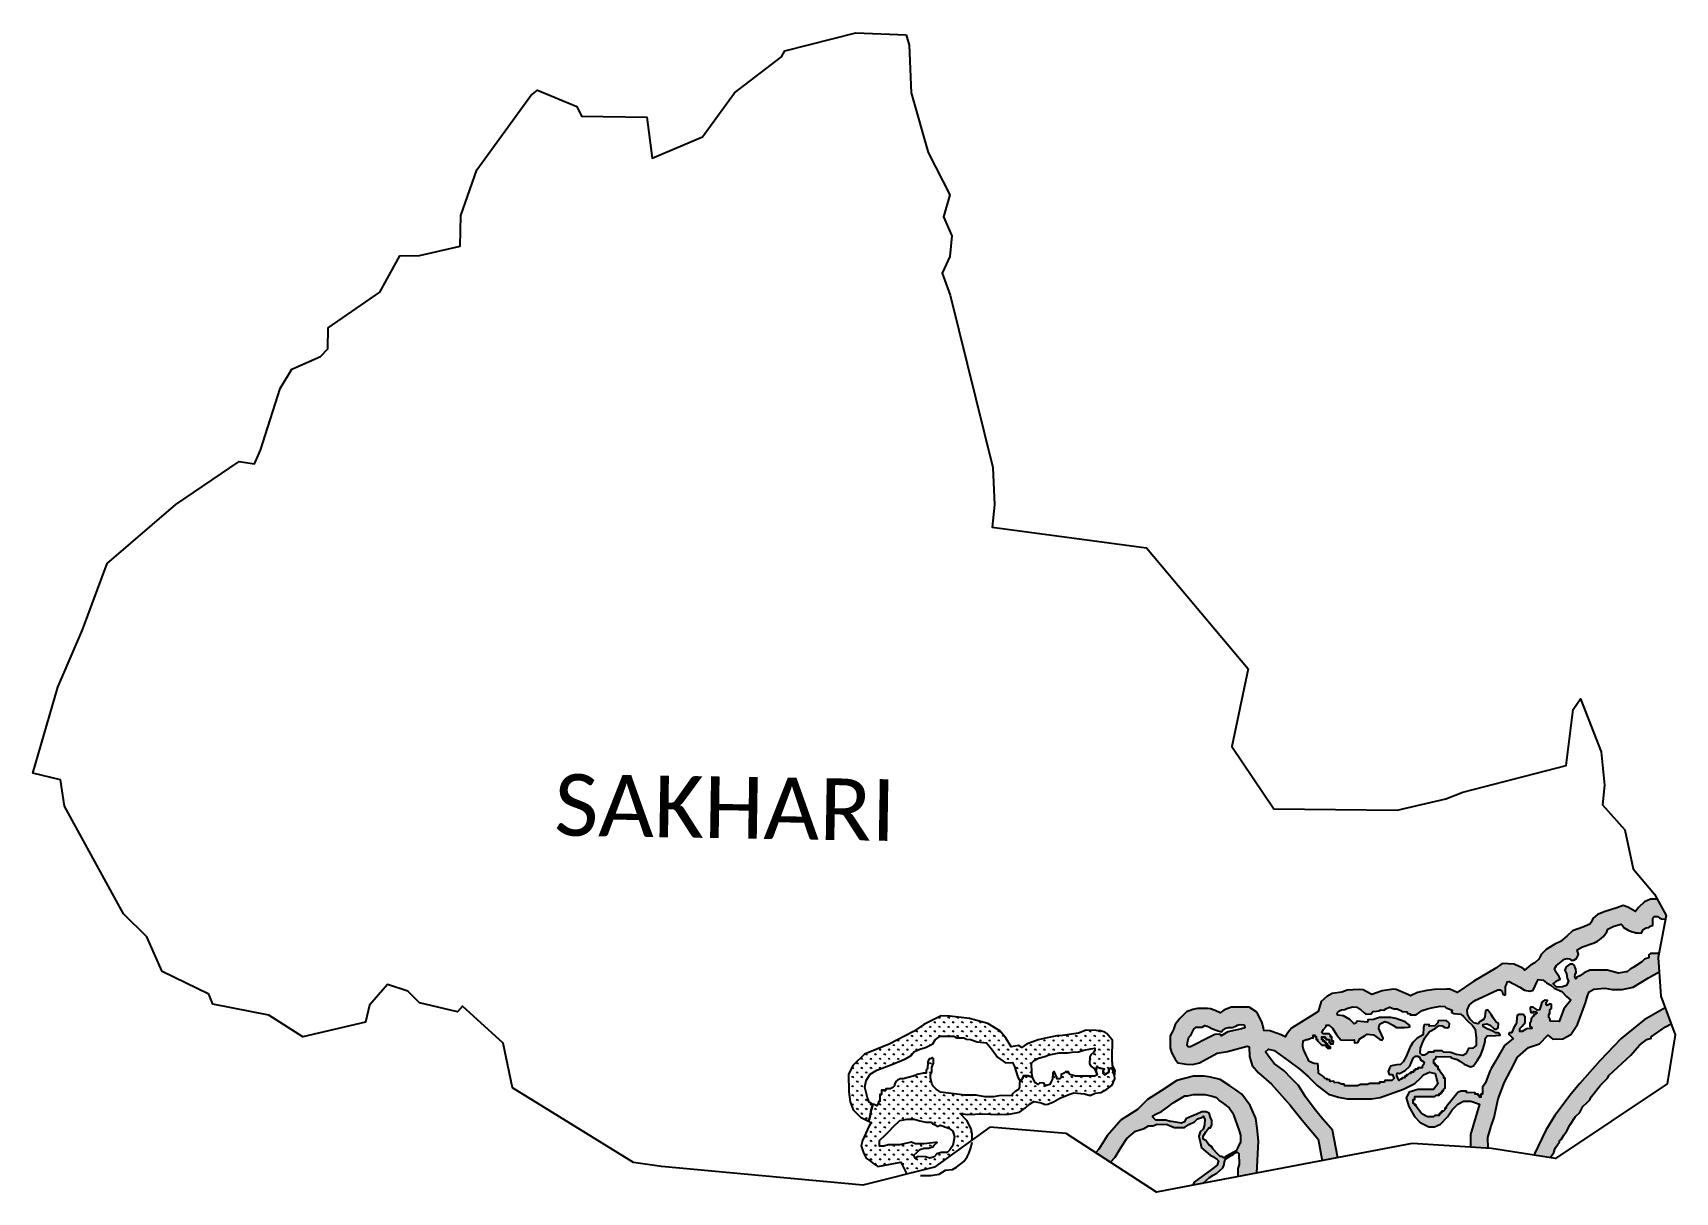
# Model space of a CAD drawing. Header units: metres. Extents: x 291882 to 296460, y 1983505 to 1986737.
import ezdxf

# ---------------------------------------------------------------- set-up
doc = ezdxf.new("R2010")
doc.units = ezdxf.units.M
for name, color, linetype in [('MANGROOVE BUFFER ZONE', 120, 'Continuous'), ('village', 3, 'Continuous'), ('VILLAGE NAME', 250, 'Continuous')]:
    doc.layers.add(name, color=color, linetype=linetype)
doc.styles.get("Standard").update_dxf_attribs({"font": 'simplex.shx'})

msp = doc.modelspace()

# ---------------------------------------------------------------- texts
at = {"layer": 'VILLAGE NAME', "insert": (293337.4, 1984671.3), "char_height": 171.752, "attachment_point": 1, "rotation": 359.0691}
msp.add_mtext_dynamic_manual_height_columns('{\\fCalibri|b0|i0|c0|p34;SAKHARI}', width=1273.44, gutter_width=858.8, heights=[0], dxfattribs=at)

# ---------------------------------------------------------------- hatches: boundary and pattern name
at = {"layer": 'MANGROOVE BUFFER ZONE'}
h = msp.add_hatch(dxfattribs=at)
h.set_pattern_fill('GRASS', color=256, scale=0.8)
h.paths.add_polyline_path([(295191.7, 1983819.2), (295165.4, 1983825.8), (295147.1, 1983828.4), (295117.9, 1983828.9), (295071.2, 1983816.8), (295027.4, 1983787.4), (294989.7, 1983764), (294961.4, 1983735.7), (294916, 1983707), (294877.3, 1983662.1), (294854, 1983624.9), (294845.1, 1983615.5), (294885.9, 1983589), (294899.2, 1983603.2), (294915.5, 1983631.1), (294931.8, 1983655.1), (294956, 1983674.9), (294980.1, 1983682.7), (294992.2, 1983690.6), (295004.2, 1983690.5), (295016.3, 1983694.4), (295044.3, 1983694.1), (295052.3, 1983690), (295064.3, 1983685.9), (295092.4, 1983685.7), (295104.5, 1983693.6), (295120.6, 1983701.4), (295128.7, 1983709.4), (295140.7, 1983713.3), (295144.8, 1983717.2), (295148.7, 1983709.2), (295148.5, 1983693.2), (295144.4, 1983681.2), (295136.3, 1983673.2), (295132.2, 1983661.2), (295136.1, 1983645.2), (295139.9, 1983629.1), (295163.8, 1983608.8), (295171.8, 1983604.7), (295183.7, 1983596.6), (295187.7, 1983592.6), (295183.6, 1983580.6), (295167.4, 1983568.7), (295119, 1983533.1), (295116.1, 1983524.6), (295144, 1983529.9), (295153.8, 1983538.9), (295162.2, 1983546), (295172.7, 1983552.6), (295182.3, 1983558), (295199.1, 1983573.1), (295203.5, 1983582.3), (295203.9, 1983590.6), (295207.5, 1983597.9), (295220.7, 1983606.4), (295227.7, 1983610.3), (295233.4, 1983614.7), (295237.9, 1983617.1), (295241.4, 1983616.1), (295243.8, 1983613.4), (295244.7, 1983582), (295241.4, 1983571.3), (295240.8, 1983548.3), (295293.9, 1983558.3), (295299.2, 1983647.3), (295295.1, 1983683.7), (295291.3, 1983710.2), (295275.4, 1983746.5), (295252, 1983778.9), (295233.1, 1983792.3), (295219, 1983801.5)])
h.paths.add_polyline_path([(295149.3, 1983777.3), (295169.3, 1983773.1), (295181.3, 1983769), (295189.2, 1983760.9), (295201.2, 1983752.8), (295217.1, 1983740.6), (295225, 1983728.5), (295229, 1983720.5), (295244.6, 1983676.2), (295248.5, 1983664.2), (295248.3, 1983644.1), (295244.2, 1983636.2), (295240.1, 1983628.2), (295236.1, 1983620.2), (295228, 1983616.3), (295207.9, 1983604.4), (295203.8, 1983600.4), (295195.8, 1983604.5), (295191.8, 1983604.6), (295183.9, 1983612.7), (295172, 1983624.8), (295168, 1983632.8), (295160.1, 1983636.9), (295152.1, 1983649), (295144.2, 1983653.1), (295144.2, 1983661.1), (295152.4, 1983673.1), (295160.5, 1983685), (295164.5, 1983685), (295168.6, 1983693), (295168.7, 1983705), (295164.8, 1983713.1), (295160.9, 1983725.1), (295152.9, 1983729.2), (295140.9, 1983729.3), (295124.8, 1983721.4), (295112.7, 1983717.5), (295096.6, 1983709.7), (295092.5, 1983701.7), (295084.5, 1983697.8), (295056.4, 1983702), (295052.4, 1983702.1), (295040.4, 1983706.2), (295012.4, 1983706.4), (295004.4, 1983714.5), (295004.5, 1983718.5), (295012.5, 1983722.5), (295028.6, 1983730.3), (295044.8, 1983742.2), (295060.9, 1983754.1), (295093.2, 1983773.8), (295101.2, 1983773.8), (295117.3, 1983777.6)], flags=16)
h.paths.add_polyline_path([(296105.8, 1983942.5), (296119, 1983931.4), (296147.6, 1983933.1), (296169.4, 1983944.8), (296188.1, 1983972.7), (296210.8, 1984032.7), (296215.8, 1984052.1), (296220.6, 1984064.1), (296233.2, 1984070.8), (296264.6, 1984074), (296284.7, 1984070.3), (296312.7, 1984070), (296342.9, 1984076.4), (296386.1, 1984102.3), (296416.1, 1984119.4), (296413.4, 1984159.5), (296415.8, 1984172.1), (296411.5, 1984170.7), (296391.5, 1984170.9), (296387.4, 1984166.9), (296387.3, 1984158.9), (296375.3, 1984155), (296367.2, 1984147), (296343, 1984131.2), (296334.9, 1984127.3), (296326.9, 1984119.3), (296322.8, 1984119.4), (296302.8, 1984115.5), (296270.8, 1984123.9), (296222.7, 1984124.3), (296206.6, 1984116.4), (296194.5, 1984108.5), (296186.4, 1984104.6), (296183.1, 1984100.3), (296180.2, 1984105.6), (296181.3, 1984113.1), (296184.3, 1984117.6), (296183.8, 1984127.2), (296180.7, 1984133.2), (296179.3, 1984137.4), (296174.7, 1984141.1), (296166.5, 1984140.6), (296162.6, 1984137.9), (296156.4, 1984133.6), (296152.5, 1984124.1), (296157, 1984113.5), (296159.4, 1984101.3), (296163.4, 1984094.2), (296161.5, 1984089.8), (296158.7, 1984083), (296154.2, 1984080.6), (296146.7, 1984077.6), (296134.9, 1984076.7), (296128.7, 1984077.4), (296120.4, 1984085.6), (296132.4, 1984095.6), (296139.3, 1984099.4), (296136.7, 1984105.8), (296129.4, 1984116.7), (296124.2, 1984127.5), (296129.2, 1984137.1), (296143.1, 1984148.3), (296152.2, 1984154.7), (296159.3, 1984157), (296165.8, 1984155.6), (296170.4, 1984152.1), (296178, 1984152.2), (296185.5, 1984156.2), (296190.9, 1984167.3), (296187.5, 1984180.7), (296201.8, 1984189), (296234.8, 1984200.6), (296243.9, 1984204.5), (296249.6, 1984208.4), (296260.2, 1984218.3), (296269.6, 1984231.1), (296273, 1984238.3), (296289.4, 1984246.9), (296309.7, 1984252.5), (296312.3, 1984249.8), (296318.2, 1984242.4), (296329.1, 1984236), (296340.2, 1984231), (296346.2, 1984229.7), (296350.1, 1984227.8), (296357.5, 1984228.2), (296366.3, 1984227.6), (296371.4, 1984237.2), (296379.6, 1984242.3), (296386.9, 1984243.4), (296391.3, 1984246.9), (296397.8, 1984249.6), (296398.4, 1984267), (296398.9, 1984271.1), (296402.2, 1984273.4), (296411.3, 1984273.3), (296417, 1984269.8), (296422.4, 1984266.8), (296433.6, 1984266.5), (296435.6, 1984276.6), (296410.5, 1984322.4), (296391.5, 1984322.1), (296374.9, 1984314.8), (296357.9, 1984298.7), (296350, 1984287.2), (296328.2, 1984299.5), (296315.2, 1984304.4), (296298, 1984297.9), (296264.8, 1984287.6), (296243.5, 1984279.5), (296230.8, 1984267.9), (296226.8, 1984258.5), (296222.1, 1984252.4), (296203.4, 1984243.9), (296174.4, 1984234.1), (296158.1, 1984218.5), (296140.3, 1984204.4), (296125.1, 1984196.8), (296101.1, 1984181.6), (296086.9, 1984168.1), (296080.6, 1984154.9), (296069.6, 1984144.9), (296056.6, 1984137.9), (296040.5, 1984124.5), (296037, 1984128.3), (296032.5, 1984131.9), (296027.6, 1984132.9), (296011.1, 1984140.8), (295978.2, 1984143), (295960.2, 1984130), (295899, 1984093), (295852.4, 1984061.9), (295832.5, 1984071), (295824.1, 1984070.9), (295789.1, 1984070.4), (295767.9, 1984067.8), (295742.3, 1984061.6), (295722.6, 1984052.9), (295714.8, 1984056.3), (295682.9, 1984070.2), (295676.3, 1984071.4), (295655.8, 1984067.9), (295643.4, 1984066.6), (295628, 1984061.3), (295615, 1984056.7), (295598.7, 1984064.2), (295590.5, 1984069.1), (295579, 1984070.1), (295546.3, 1984068.4), (295531, 1984063.1), (295504.2, 1984059.1), (295489.2, 1984050.5), (295473.8, 1984036.6), (295464.8, 1984008.5), (295444.4, 1983995.6), (295390.5, 1983962.3), (295386.1, 1983956.8), (295376.4, 1983944.3), (295373.2, 1983938.4), (295361.7, 1983943.8), (295351.3, 1983947.9), (295330.7, 1983955.1), (295313.3, 1983955.9), (295312.9, 1983963.2), (295307.9, 1983980.4), (295294.1, 1984006.8), (295273, 1984020.8), (295250.2, 1984020.7), (295222.2, 1984020.6), (295202.5, 1984012.8), (295192.3, 1984005.5), (295178.1, 1984011.9), (295164.9, 1984016.4), (295156.5, 1984017.1), (295129, 1984017), (295115.4, 1984014.2), (295098.4, 1984008.1), (295087.2, 1983996.5), (295079.7, 1983989.8), (295066.8, 1983972.4), (295061.4, 1983958.4), (295058, 1983951.7), (295052.7, 1983941.3), (295052.7, 1983933.9), (295052.7, 1983907.5), (295056.4, 1983894.5), (295062.3, 1983882.8), (295066, 1983875.8), (295074, 1983866.2), (295085.5, 1983864), (295097, 1983861.7), (295115, 1983861.1), (295134.4, 1983866.2), (295183.1, 1983892.9), (295212.1, 1983897.7), (295267.2, 1983912), (295272.4, 1983910.8), (295274.1, 1983883.5), (295280.9, 1983858.2), (295298.9, 1983838), (295335.4, 1983806), (295387.5, 1983747.8), (295420.2, 1983705.7), (295465, 1983653.2), (295475.8, 1983592.8), (295520.2, 1983601.3), (295505.1, 1983677.9), (295473.4, 1983714.2), (295453.6, 1983738.5), (295429.8, 1983770.8), (295410.1, 1983803), (295390.2, 1983823.2), (295370.4, 1983843.5), (295342.5, 1983863.8), (295326.7, 1983884), (295318.7, 1983896), (295326.8, 1983904), (295342.8, 1983899.8), (295382.7, 1983871.4), (295414.5, 1983847.1), (295438.4, 1983826.8), (295462.2, 1983802.5), (295494, 1983778.2), (295522, 1983769.9), (295546, 1983765.7), (295566.1, 1983765.5), (295614.2, 1983765.1), (295638.2, 1983768.8), (295702.6, 1983792.3), (295734.8, 1983808.1), (295751, 1983823.9), (295759.1, 1983831.9), (295775.2, 1983839.8), (295791.2, 1983835.6), (295798.9, 1983807.5), (295786.8, 1983791.5), (295742.7, 1983791.9), (295718.5, 1983784.1), (295710.4, 1983768.2), (295718.2, 1983744.1), (295734, 1983715.9), (295749.8, 1983699.7), (295773.8, 1983687.4), (295789.8, 1983687.3), (295805.9, 1983695.2), (295826.1, 1983715), (295838.3, 1983734.9), (295854.5, 1983750.8), (295870.6, 1983758.7), (295890.7, 1983758.5), (295914.6, 1983750.3), (295889.8, 1983666.3), (295889.5, 1983630.6), (295938.9, 1983627.5), (295938.5, 1983657.3), (295947.3, 1983689.5), (295955.7, 1983713.7), (295967.2, 1983765.2), (295984.9, 1983812.3), (296001.9, 1983845.4), (296020.4, 1983881.3), (296051.6, 1983908.2), (296081.8, 1983918.5)])
h.paths.add_polyline_path([(295100.5, 1983922.4), (295104.9, 1983936.9), (295107.9, 1983941.2), (295111.6, 1983946.9), (295118.5, 1983959.9), (295124.8, 1983964.9), (295141.5, 1983965.1), (295149.3, 1983969.6), (295158.5, 1983966.8), (295170.1, 1983960.4), (295183.2, 1983955.6), (295195.7, 1983952.6), (295198.8, 1983955.7), (295207.7, 1983962.4), (295215.4, 1983963.9), (295225, 1983964.7), (295235.7, 1983968.4), (295240.5, 1983971), (295248, 1983972.6), (295257.4, 1983972), (295259.9, 1983969.8), (295260.6, 1983963.5), (295251.6, 1983960.4), (295235.1, 1983956.9), (295213.7, 1983952.5), (295194.9, 1983941.3), (295190.9, 1983945.3), (295177.4, 1983944.9), (295151.1, 1983932.1), (295122, 1983916.8), (295109.6, 1983910), (295102.4, 1983910.1), (295100, 1983914.3)], flags=16)
h.paths.add_polyline_path([(295422.2, 1983920.1), (295423.2, 1983923.2), (295423.2, 1983927.2), (295431.3, 1983931.1), (295435.3, 1983931.1), (295447.4, 1983935), (295451.4, 1983934.9), (295451.4, 1983942.9), (295455.5, 1983942.9), (295455.4, 1983938.9), (295459.4, 1983938.9), (295459.4, 1983930.8), (295463.4, 1983930.8), (295463.3, 1983926.8), (295475.2, 1983914.7), (295487.3, 1983914.6), (295487.2, 1983910.5), (295491.2, 1983910.5), (295491.2, 1983906.5), (295499.2, 1983906.4), (295499.2, 1983910.4), (295495.2, 1983910.5), (295495.3, 1983914.5), (295491.3, 1983914.5), (295491.3, 1983918.5), (295487.3, 1983918.6), (295487.3, 1983922.6), (295483.3, 1983922.6), (295483.4, 1983926.6), (295479.4, 1983926.6), (295479.4, 1983930.7), (295475.4, 1983930.7), (295475.5, 1983938.7), (295483.5, 1983938.6), (295483.4, 1983934.6), (295487.4, 1983934.6), (295487.4, 1983930.6), (295495.4, 1983930.5), (295495.4, 1983922.5), (295499.4, 1983922.5), (295499.3, 1983918.4), (295507.3, 1983918.4), (295507.4, 1983926.4), (295503.4, 1983926.4), (295503.5, 1983938.5), (295499.5, 1983938.5), (295499.5, 1983942.5), (295495.6, 1983946.5), (295479.5, 1983946.7), (295475.6, 1983950.7), (295479.6, 1983958.7), (295487.7, 1983966.7), (295487.8, 1983970.7), (295491.8, 1983970.6), (295496.2, 1983970.6), (295504.7, 1983962.5), (295517.3, 1983943), (295528.4, 1983929.9), (295563.3, 1983929.2), (295565.3, 1983929.7), (295566, 1983921.5), (295576, 1983922), (295581.4, 1983932.5), (295596.2, 1983942.1), (295602.1, 1983945.9), (295619, 1983943.5), (295635.7, 1983931.4), (295642.4, 1983929.2), (295646.7, 1983934.8), (295637.2, 1983954.7), (295634.6, 1983961.9), (295634.7, 1983969.3), (295638.1, 1983974.1), (295651.1, 1983981.3), (295660.5, 1983977.8), (295672.8, 1983970.5), (295683.8, 1983963.8), (295706, 1983964.6), (295716.8, 1983965.1), (295720.2, 1983966), (295719.6, 1983970.5), (295707.5, 1983979.7), (295681.2, 1983989.1), (295668, 1983992), (295635.7, 1983992.3), (295630.1, 1983990.2), (295619.1, 1983986.2), (295603.2, 1983985.3), (295602.8, 1983979), (295573.7, 1983981.5), (295570.1, 1983976.3), (295565.2, 1983974.2), (295553.4, 1983986.7), (295535.6, 1983997), (295520.1, 1983999), (295518.4, 1984002.6), (295518.8, 1984006.2), (295522.5, 1984009.6), (295530.1, 1984013.5), (295539.2, 1984014.7), (295545.4, 1984017.4), (295560.5, 1984022.1), (295572.9, 1984020.8), (295585, 1984012.9), (295593.8, 1984005.4), (295598.1, 1984001.7), (295612.7, 1984002.6), (295617.1, 1984008.7), (295627.9, 1984009.7), (295633.8, 1984010.3), (295639.8, 1984013.6), (295648, 1984013), (295655.3, 1984017.1), (295664.1, 1984020.5), (295676.7, 1984016.3), (295685.7, 1984015.9), (295689.5, 1984014.1), (295697.5, 1984011), (295698, 1984008.5), (295713.2, 1984008), (295713.7, 1984003), (295722.2, 1984002.6), (295721.7, 1983999.4), (295738.1, 1983999.8), (295748.6, 1984006.6), (295754.8, 1984011.3), (295769.9, 1984016), (295781.3, 1984018.8), (295804.9, 1984023.6), (295817.8, 1984023.2), (295822, 1984019.1), (295838.6, 1984012.2), (295836.9, 1984007.2), (295843.7, 1984003.1), (295862.4, 1984001.8), (295870.3, 1983994.9), (295880.4, 1983984), (295894.9, 1983969.6), (295902.5, 1983959.4), (295905.5, 1983935.1), (295905.6, 1983914.3), (295896.6, 1983906.3), (295884.6, 1983906), (295876.6, 1983891.1), (295868, 1983886.3), (295850, 1983889.3), (295835.2, 1983894.9), (295814.5, 1983895.2), (295810.5, 1983899.2), (295787.3, 1983899.6), (295787.7, 1983895.2), (295772.7, 1983895.4), (295769.9, 1983891.5), (295761.1, 1983886.9), (295754.6, 1983887.1), (295749.6, 1983893.1), (295750.7, 1983906.9), (295757.2, 1983923.7), (295762.7, 1983935.3), (295775.8, 1983953.1), (295791.7, 1983961.3), (295802.6, 1983970.1), (295810.7, 1983969.2), (295818, 1983964.3), (295825.2, 1983963.2), (295830.3, 1983966.4), (295831.4, 1983975.2), (295826.3, 1983979.8), (295821.5, 1983984.2), (295799.4, 1983982.9), (295798.3, 1983977.4), (295790.6, 1983968.5), (295774.7, 1983968.3), (295774.3, 1983972.6), (295760.7, 1983971.6), (295758.8, 1983964.4), (295758.1, 1983944.2), (295740.8, 1983934.4), (295728.9, 1983922.1), (295720.8, 1983908.9), (295710.6, 1983883), (295702.1, 1983868.6), (295694.8, 1983861.5), (295684, 1983860), (295674, 1983858.6), (295667.8, 1983856.5), (295664.4, 1983851.2), (295660.7, 1983842), (295662.5, 1983835.6), (295663.2, 1983833), (295671, 1983833.1), (295676.8, 1983822.7), (295670.7, 1983816.7), (295656.8, 1983816.7), (295650.7, 1983816.7), (295649.2, 1983811.7), (295635.9, 1983812), (295636, 1983808.3), (295609.2, 1983808.3), (295602, 1983805.3), (295583.5, 1983805.6), (295574.4, 1983801.5), (295542.9, 1983801.8), (295539.4, 1983801.9), (295537.9, 1983806), (295530.4, 1983805.9), (295521.5, 1983809.6), (295509.6, 1983810.5), (295508.6, 1983814.9), (295500.8, 1983814.1), (295498.4, 1983814.2), (295496.8, 1983819.1), (295490.1, 1983818.4), (295490.3, 1983821.6), (295483.6, 1983822.5), (295480.6, 1983825.6), (295476.9, 1983829.5), (295465.9, 1983837.2), (295465.5, 1983856.7), (295464, 1983863.3), (295453.9, 1983863.8), (295446.7, 1983866.8), (295438.8, 1983870.2), (295437.2, 1983876.2), (295431, 1983889.2), (295425.2, 1983901.3), (295422.9, 1983907), (295422.1, 1983911.6)], flags=16)
h.paths.add_polyline_path([(295685.1, 1983838), (295691.4, 1983836.4), (295707.9, 1983844), (295720.9, 1983856.4), (295730.3, 1983878.9), (295736.1, 1983884.7), (295742.8, 1983884.1), (295747.4, 1983881.3), (295750.8, 1983873.9), (295754.9, 1983871.4), (295759.4, 1983868.6), (295760.7, 1983867.9), (295759.9, 1983862), (295757.6, 1983859.2), (295755.3, 1983856), (295755.2, 1983852), (295743.2, 1983852.1), (295743.2, 1983848.1), (295735.2, 1983848.1), (295735.1, 1983844.1), (295731.1, 1983844.2), (295731.1, 1983840.2), (295723.1, 1983840.2), (295723, 1983836.2), (295719, 1983836.3), (295715, 1983832.3), (295711, 1983832.3), (295710.9, 1983828.3), (295706.9, 1983828.4), (295706.9, 1983824.3), (295698.9, 1983824.4), (295698.8, 1983820.4), (295694.8, 1983820.4), (295690.8, 1983816.5), (295687.5, 1983823.2), (295684.2, 1983830.2)], flags=16)
h.paths.add_polyline_path([(295730.4, 1983764), (295734.4, 1983764), (295734.5, 1983772), (295790.6, 1983771.5), (295794.6, 1983775.4), (295802.6, 1983775.4), (295802.7, 1983779.4), (295806.7, 1983779.3), (295806.7, 1983783.3), (295810.7, 1983783.3), (295810.8, 1983787.3), (295814.8, 1983787.3), (295814.8, 1983791.3), (295818.9, 1983795.3), (295819.1, 1983823.3), (295815.1, 1983823.4), (295815.1, 1983827.4), (295803.3, 1983843.5), (295803.3, 1983847.5), (295799.3, 1983847.6), (295799.4, 1983855.6), (295795.4, 1983855.6), (295795.4, 1983859.6), (295791.4, 1983859.7), (295791.4, 1983863.7), (295787.4, 1983863.7), (295787.4, 1983867.7), (295787.5, 1983875.5), (295791, 1983876.5), (295793.1, 1983878.2), (295794.2, 1983883.7), (295835.1, 1983882.7), (295837.1, 1983879.5), (295852.8, 1983874.7), (295859.7, 1983870.4), (295871.8, 1983861.9), (295883.5, 1983857.7), (295889.5, 1983854.3), (295898.3, 1983857.8), (295909.2, 1983872.9), (295918.4, 1983888.1), (295924.9, 1983905.8), (295930.3, 1983925), (295930.3, 1983933.6), (295936.1, 1983941), (295960.6, 1983942), (295972.9, 1983942.5), (295967.9, 1983949.7), (295960, 1983949.3), (295954.9, 1983953), (295938.5, 1983959.5), (295926, 1983965.7), (295924.1, 1983972.8), (295934.9, 1983974.4), (295944.8, 1983970.4), (295955.2, 1983961.6), (295961.7, 1983958.3), (295967.1, 1983963.1), (295967.7, 1983975.3), (295961.3, 1983979), (295953.4, 1983991), (295947.3, 1984000.3), (295942.2, 1984008.1), (295936.9, 1984013.9), (295931.6, 1984010.7), (295929.3, 1983993.7), (295925.8, 1983986.5), (295916.9, 1983981.1), (295911, 1983974.3), (295899.2, 1983977.6), (295889.3, 1983987.6), (295885.5, 1983994.1), (295881.2, 1984001.2), (295880.2, 1984012.4), (295887.3, 1984027.1), (295901.8, 1984039.2), (295924.3, 1984050.2), (295940.4, 1984057.6), (295966.4, 1984069.4), (295972.1, 1984068.8), (295978.3, 1984064.9), (295980.3, 1984057.1), (295983.9, 1984054.3), (295987.7, 1984056.7), (295987.6, 1984078.6), (295991, 1984086.2), (295991.8, 1984091.6), (295997.7, 1984092.8), (296002, 1984089.4), (296013.7, 1984084.2), (296026.9, 1984077), (296040, 1984068.4), (296054.8, 1984065.1), (296064.1, 1984068.1), (296070, 1984080.1), (296075, 1984090.3), (296078.6, 1984097.6), (296092.6, 1984096.2), (296102, 1984089), (296113.7, 1984081.9), (296122.7, 1984074.3), (296144.7, 1984064.5), (296157.4, 1984050.3), (296169.8, 1984040.6), (296153.6, 1984020.7), (296149.6, 1984016.7), (296137.2, 1983980.8), (296112.9, 1983982.1), (296111.3, 1983988), (296107.9, 1983992.4), (296107.9, 1983999.6), (296110.9, 1984004.1), (296110.9, 1984013.5), (296115.7, 1984017.4), (296115.9, 1984028.6), (296109.7, 1984030.5), (296106.2, 1984027.1), (296104.5, 1984026.1), (296102.6, 1984026), (296101, 1984027.1), (296100.6, 1984034), (296102.6, 1984035.5), (296104.3, 1984039.8), (296097.7, 1984040.7), (296091.6, 1984037.1), (296088.3, 1984035.1), (296086.2, 1984024.4), (296082.6, 1984013.1), (296075.4, 1984012.7), (296073.2, 1984015.5), (296064.7, 1984020.5), (296057.4, 1984020.7), (296056.1, 1984018.2), (296057, 1984007.7), (296057.9, 1984006.3), (296065.3, 1984005.7), (296065.2, 1984008.6), (296072.6, 1984007.9), (296074.6, 1984004.2), (296066.9, 1983999.7), (296064.2, 1983995), (296058.7, 1983988.8), (296057.8, 1983980), (296055.1, 1983977.5), (296055, 1983968.3), (296059.2, 1983965.9), (296060.9, 1983961.4), (296047, 1983960.4), (296043.4, 1983958.5), (296033.4, 1983952.8), (296027.6, 1983952.9), (296027.2, 1983961.7), (296033.4, 1983968.2), (296042.6, 1983977.8), (296042.6, 1983993.6), (296036.7, 1984000.3), (296024.6, 1984000.5), (296019.6, 1983997.9), (296018.8, 1983990.8), (296017.6, 1983977.4), (296014.9, 1983972), (296010.1, 1983962.1), (296007.2, 1983954.1), (296003.8, 1983949.6), (295998, 1983949.6), (295996.5, 1983944.9), (295999, 1983942.6), (296004.5, 1983937.8), (296008.5, 1983933.8), (295984.3, 1983914), (295959.8, 1983870.1), (295947.6, 1983850.2), (295943.5, 1983842.2), (295931.2, 1983810.3), (295923.1, 1983798.3), (295922.9, 1983778.3), (295918.9, 1983778.3), (295918.8, 1983770.3), (295914.8, 1983770.3), (295914.9, 1983774.3), (295910.8, 1983774.4), (295910.9, 1983778.4), (295902.9, 1983778.5), (295902.9, 1983782.5), (295878.9, 1983782.7), (295878.9, 1983786.7), (295862.9, 1983786.8), (295854.8, 1983782.9), (295834.6, 1983759), (295822.4, 1983743.1), (295822.3, 1983739.1), (295818.3, 1983739.1), (295818.3, 1983735.1), (295814.3, 1983731.2), (295810.2, 1983731.2), (295810.2, 1983727.2), (295806.2, 1983727.2), (295806.2, 1983723.2), (295802.2, 1983723.3), (295802.1, 1983719.2), (295790.1, 1983719.4), (295786.1, 1983715.4), (295770, 1983715.5), (295754.1, 1983723.7), (295738.2, 1983743.9), (295738.3, 1983747.9), (295734.2, 1983747.9), (295734.3, 1983751.9), (295730.3, 1983752)], flags=16)
h.paths.add_polyline_path([(296223.4, 1983767.5), (296227.5, 1983771.5), (296251.8, 1983803.3), (296272, 1983823.2), (296276.1, 1983831.2), (296336.7, 1983886.7), (296361.1, 1983914.6), (296381.2, 1983930.4), (296393.3, 1983934.3), (296393.3, 1983938.3), (296433.7, 1983966), (296449.1, 1983974.6), (296432.7, 1984019.3), (296432.5, 1984019.2), (296374, 1983985.5), (296309.9, 1983933.6), (296250.7, 1983871.2), (296195, 1983808.4), (296170, 1983779.4), (296124.6, 1983719.4), (296099.6, 1983678.1), (296067.9, 1983612.5), (296066.7, 1983608.7), (296112.8, 1983601.6), (296113.7, 1983604.1), (296121.8, 1983616.1), (296126, 1983628.1), (296134.1, 1983640), (296138.1, 1983644), (296138.2, 1983648), (296142.2, 1983652), (296150.3, 1983663.9), (296158.5, 1983675.9), (296166.6, 1983691.9), (296182.9, 1983715.8), (296195, 1983727.7), (296203.2, 1983743.6), (296215.3, 1983755.5), (296223.4, 1983763.5)])
h = msp.add_hatch(dxfattribs=at)
h.set_pattern_fill('GRASS', color=256, scale=18)
h.set_pattern_definition([(90, (0, 0), (-12.72792206, 12.72792206), [3.375, -22.08084413]), (45, (0, 0), (-12.72792206, 12.72792206), [3.375, -14.625]), (135, (0, 0), (-12.72792206, -12.72792206), [3.375, -14.625])])
h.paths.add_polyline_path([(294411.1, 1983940), (294449.7, 1983939.9), (294457.3, 1983935.8), (294477.5, 1983935), (294484.8, 1983931.3), (294496.3, 1983931.1), (294514.4, 1983924.3), (294540.1, 1983921.9), (294554.5, 1983905), (294571.2, 1983881.3), (294593.7, 1983866.1), (294613, 1983866.4), (294618.1, 1983855.6), (294623, 1983840.5), (294627.9, 1983825.7), (294635.2, 1983814), (294640.7, 1983822.1), (294644.8, 1983830.1), (294656.8, 1983830), (294668.8, 1983825.8), (294666.6, 1983837.8), (294665.6, 1983865), (294673.8, 1983871.9), (294685.8, 1983878.4), (294702.8, 1983883.3), (294715.3, 1983888.3), (294742.8, 1983893.5), (294766.7, 1983893.5), (294779.1, 1983895.6), (294796.7, 1983896.7), (294811.4, 1983901.2), (294831.7, 1983904.9), (294842.3, 1983906.4), (294842.3, 1983900.4), (294839.3, 1983895.6), (294831.1, 1983887.7), (294828.1, 1983882.6), (294827.4, 1983863.3), (294831.4, 1983856.4), (294841, 1983850.4), (294847.4, 1983837.7), (294845.3, 1983844.3), (294849.4, 1983856.2), (294853.4, 1983852.2), (294869.4, 1983848), (294865.3, 1983844.1), (294865.3, 1983836.1), (294869.2, 1983832), (294881.3, 1983839.9), (294881.4, 1983847.9), (294889.5, 1983851.9), (294893.4, 1983843.8), (294893.4, 1983839.8), (294897.3, 1983831.8), (294898.8, 1983844.2), (294895.8, 1983851.3), (294891.4, 1983859.2), (294890.5, 1983877.3), (294890.8, 1983896.6), (294892, 1983912.2), (294891.4, 1983927.9), (294889.5, 1983930.8), (294876.4, 1983947.8), (294870.6, 1983951), (294858.7, 1983955.4), (294846.5, 1983955.8), (294818.3, 1983956.8), (294796.8, 1983948.1), (294752.6, 1983942), (294736.6, 1983940.7), (294709.6, 1983935), (294684.3, 1983929.6), (294652.4, 1983917.6), (294638.7, 1983908.6), (294629.7, 1983913.9), (294609.4, 1983910.6), (294593.1, 1983936.1), (294577.8, 1983954.9), (294544.2, 1983975.7), (294492.9, 1983989), (294437.9, 1983996.3), (294413.8, 1983996.5), (294365.5, 1983972.9), (294337.3, 1983953.1), (294268.8, 1983917.7), (294200.4, 1983890.3), (294168.3, 1983859.4), (294155.8, 1983834.5), (294156.4, 1983784.5), (294160.6, 1983757.4), (294168.5, 1983734.4), (294189.6, 1983714.1), (294211.2, 1983703.2), (294214.8, 1983713.7), (294219, 1983733.7), (294223.1, 1983745.7), (294223.2, 1983749.7), (294212.9, 1983756.2), (294208.3, 1983768), (294201, 1983798.2), (294205.1, 1983816.5), (294216.1, 1983833.8), (294234.6, 1983845.7), (294276.6, 1983861.4), (294314.4, 1983876.9), (294330.9, 1983886.1), (294337.5, 1983896.5), (294354.9, 1983903.9), (294370.3, 1983908.5), (294390.4, 1983918.6), (294397, 1983930.3)])
h.paths.add_polyline_path([(294387, 1983700.1), (294391, 1983696.1), (294399, 1983692), (294403, 1983688), (294411, 1983691.9), (294435, 1983683.7), (294446.9, 1983675.5), (294450.8, 1983659.5), (294446.6, 1983635.4), (294438.5, 1983623.5), (294430.4, 1983615.5), (294414.3, 1983615.7), (294402.3, 1983611.8), (294394.2, 1983603.9), (294382.1, 1983600), (294370.1, 1983604.1), (294350.1, 1983604.3), (294342, 1983600.3), (294338.1, 1983608.4), (294346.2, 1983616.3), (294354.3, 1983624.3), (294366.3, 1983628.2), (294378.4, 1983628), (294390.4, 1983631.9), (294394.5, 1983635.9), (294402.6, 1983643.9), (294398.6, 1983643.9), (294366.5, 1983640.2), (294342.4, 1983640.4), (294330.4, 1983644.5), (294314.4, 1983640.7), (294298.3, 1983636.8), (294266.2, 1983637.1), (294254.2, 1983633.2), (294242.1, 1983633.3), (294242.3, 1983649.3), (294258.5, 1983665.2), (294270.6, 1983677.1), (294278.7, 1983685.1), (294298.9, 1983704.9), (294319, 1983708.8), (294339, 1983708.6), (294355, 1983704.4), (294371, 1983700.3)], flags=16)
h.paths.add_polyline_path([(294395.2, 1983574.7), (294500.6, 1983651.2), (294500.6, 1983667.2), (294497.9, 1983682.2), (294486, 1983705.1), (294467.3, 1983724.8), (294488.6, 1983722.2), (294529.9, 1983724), (294570.7, 1983722), (294603.5, 1983723), (294632.4, 1983728.2), (294648.9, 1983740.1), (294659.9, 1983750.7), (294672.7, 1983757.8), (294692.5, 1983754.4), (294704, 1983749.8), (294711, 1983750.6), (294727.7, 1983757.1), (294746.7, 1983768.4), (294772.6, 1983778), (294784.2, 1983782.3), (294813.6, 1983779.4), (294829.7, 1983774.8), (294843.8, 1983781.3), (294859.6, 1983783.1), (294875.6, 1983792), (294890.7, 1983803.1), (294898.2, 1983821.3), (294897.3, 1983831.8), (294893.4, 1983839.8), (294893.4, 1983843.8), (294889.5, 1983851.9), (294881.4, 1983847.9), (294881.3, 1983839.9), (294869.2, 1983832), (294865.3, 1983836.1), (294865.3, 1983844.1), (294869.4, 1983848), (294853.4, 1983852.2), (294849.4, 1983856.2), (294845.3, 1983844.3), (294849.2, 1983832.2), (294841.2, 1983828.3), (294789, 1983828.7), (294773.1, 1983832.9), (294769.1, 1983840.9), (294761.1, 1983841), (294757.1, 1983837.1), (294749, 1983833.1), (294748.9, 1983825.1), (294744.9, 1983821.1), (294736.9, 1983821.2), (294736.9, 1983825.2), (294733, 1983833.3), (294729, 1983841.3), (294725, 1983837.3), (294724.8, 1983821.3), (294720.8, 1983813.3), (294716.7, 1983805.3), (294704.6, 1983801.5), (294700.7, 1983809.5), (294688.7, 1983809.6), (294684.6, 1983805.6), (294676.6, 1983809.7), (294668.8, 1983825.8), (294656.8, 1983830), (294644.8, 1983830.1), (294640.7, 1983822.1), (294632.6, 1983810.1), (294632.4, 1983798.1), (294628.4, 1983790.1), (294620.3, 1983786.2), (294612.2, 1983778.2), (294612.2, 1983774.2), (294580.1, 1983774.5), (294560, 1983770.7), (294536, 1983770.9), (294512, 1983775.2), (294479.9, 1983775.4), (294411.9, 1983784.1), (294399.9, 1983792.2), (294392, 1983800.3), (294388, 1983808.4), (294384.2, 1983824.4), (294384.3, 1983832.4), (294388.3, 1983840.4), (294388.4, 1983852.5), (294392.6, 1983864.4), (294392.7, 1983876.5), (294388.7, 1983880.5), (294384.7, 1983876.5), (294380.6, 1983876.6), (294376.6, 1983868.6), (294376.4, 1983848.6), (294372.3, 1983844.6), (294372.3, 1983836.6), (294364.3, 1983836.6), (294348.2, 1983832.8), (294336.1, 1983828.9), (294308, 1983821.1), (294300, 1983821.2), (294291.9, 1983817.3), (294287.9, 1983813.3), (294283.8, 1983805.3), (294283.8, 1983801.3), (294279.7, 1983797.3), (294271.7, 1983793.4), (294259.6, 1983793.5), (294259.6, 1983789.5), (294247.6, 1983789.6), (294247.5, 1983777.6), (294243.5, 1983777.6), (294243.3, 1983757.6), (294239.3, 1983757.6), (294239.2, 1983753.6), (294235.2, 1983745.6), (294227.2, 1983749.7), (294223.2, 1983749.7), (294223.1, 1983745.7), (294219, 1983733.7), (294214.8, 1983713.7), (294211.2, 1983703.2), (294214.2, 1983701.7), (294218.4, 1983697.6), (294213.7, 1983690), (294194.7, 1983649.3), (294191.4, 1983634.3), (294197.4, 1983614.7), (294204.8, 1983599.6), (294217.1, 1983591.9), (294223.5, 1983585.8), (294237.6, 1983577.2), (294301.9, 1983588.7), (294318.7, 1983555.4)])

# ---------------------------------------------------------------- linework, layer by layer
at = {"color": 3, "flags": 128}
msp.add_lwpolyline([(294176.5, 1986736.7), (294316.6, 1986731.6)], dxfattribs=at)
at = {"layer": 'MANGROOVE BUFFER ZONE', "flags": 128}
for points in [[(296410.5, 1984322.4), (296391.5, 1984322.1), (296374.9, 1984314.8), (296357.9, 1984298.7), (296350, 1984287.2), (296328.2, 1984299.5), (296315.2, 1984304.4), (296298, 1984297.9), (296264.8, 1984287.6), (296243.5, 1984279.5), (296230.8, 1984267.9), (296226.8, 1984258.5), (296222.1, 1984252.4), (296203.4, 1984243.9), (296174.4, 1984234.1), (296158.1, 1984218.5), (296140.3, 1984204.4), (296125.1, 1984196.8), (296101.1, 1984181.6), (296086.9, 1984168.1), (296080.6, 1984154.9), (296069.6, 1984144.9), (296056.6, 1984137.9), (296040.5, 1984124.5), (296037, 1984128.3), (296032.5, 1984131.9), (296027.6, 1984132.9), (296011.1, 1984140.8), (295978.2, 1984143), (295960.2, 1984130), (295899, 1984093), (295852.4, 1984061.9), (295832.5, 1984071), (295824.1, 1984070.9), (295789.1, 1984070.4), (295767.9, 1984067.8), (295742.3, 1984061.6), (295722.6, 1984052.9), (295714.8, 1984056.3), (295682.9, 1984070.2), (295676.3, 1984071.4), (295655.8, 1984067.9), (295643.4, 1984066.6), (295628, 1984061.3), (295615, 1984056.7), (295598.7, 1984064.2), (295590.5, 1984069.1), (295579, 1984070.1), (295546.3, 1984068.4), (295531, 1984063.1), (295504.2, 1984059.1), (295489.2, 1984050.5), (295473.8, 1984036.6), (295464.8, 1984008.5), (295444.4, 1983995.6), (295390.5, 1983962.3), (295386.1, 1983956.8), (295376.4, 1983944.3), (295373.2, 1983938.4), (295361.7, 1983943.8), (295351.3, 1983947.9), (295330.7, 1983955.1), (295313.3, 1983955.9), (295312.9, 1983963.2), (295307.9, 1983980.4), (295294.1, 1984006.8), (295273, 1984020.8), (295250.2, 1984020.7), (295222.2, 1984020.6), (295202.5, 1984012.8), (295192.3, 1984005.5), (295178.1, 1984011.9), (295164.9, 1984016.4), (295156.5, 1984017.1), (295129, 1984017), (295115.4, 1984014.2), (295098.4, 1984008.1), (295087.2, 1983996.5), (295079.7, 1983989.8), (295066.8, 1983972.4), (295061.4, 1983958.4), (295058, 1983951.7), (295052.7, 1983941.3), (295052.7, 1983933.9), (295052.7, 1983907.5), (295056.4, 1983894.5), (295062.3, 1983882.8), (295066, 1983875.8), (295074, 1983866.2), (295085.5, 1983864), (295097, 1983861.7), (295115, 1983861.1), (295134.4, 1983866.2), (295183.1, 1983892.9), (295212.1, 1983897.7), (295267.2, 1983912), (295272.4, 1983910.8), (295274.1, 1983883.5), (295280.9, 1983858.2), (295298.9, 1983838), (295335.4, 1983806), (295387.5, 1983747.8), (295420.2, 1983705.7), (295465, 1983653.2), (295475.8, 1983592.8)], [(296415.8, 1984172.1), (296411.5, 1984170.7), (296391.5, 1984170.9), (296387.4, 1984166.9), (296387.3, 1984158.9), (296375.3, 1984155), (296367.2, 1984147), (296343, 1984131.2), (296334.9, 1984127.3), (296326.9, 1984119.3), (296322.8, 1984119.4), (296302.8, 1984115.5), (296270.8, 1984123.9), (296222.7, 1984124.3), (296206.6, 1984116.4), (296194.5, 1984108.5), (296186.4, 1984104.6), (296183.1, 1984100.3), (296180.2, 1984105.6), (296181.3, 1984113.1), (296184.3, 1984117.6), (296183.8, 1984127.2), (296180.7, 1984133.2), (296179.3, 1984137.4), (296174.7, 1984141.1), (296166.5, 1984140.6), (296162.6, 1984137.9), (296156.4, 1984133.6), (296152.5, 1984124.1), (296157, 1984113.5), (296159.4, 1984101.3), (296163.4, 1984094.2), (296161.5, 1984089.8), (296158.7, 1984083), (296154.2, 1984080.6), (296146.7, 1984077.6), (296134.9, 1984076.7), (296128.7, 1984077.4), (296120.4, 1984085.6), (296132.4, 1984095.6), (296139.3, 1984099.4), (296136.7, 1984105.8), (296129.4, 1984116.7), (296124.2, 1984127.5), (296129.2, 1984137.1), (296143.1, 1984148.3), (296152.2, 1984154.7), (296159.3, 1984157), (296165.8, 1984155.6), (296170.4, 1984152.1), (296178, 1984152.2), (296185.5, 1984156.2), (296190.9, 1984167.3), (296187.5, 1984180.7), (296201.8, 1984189), (296234.8, 1984200.6), (296243.9, 1984204.5), (296249.6, 1984208.4), (296260.2, 1984218.3), (296269.6, 1984231.1), (296273, 1984238.3), (296289.4, 1984246.9), (296309.7, 1984252.5), (296312.3, 1984249.8), (296318.2, 1984242.4), (296329.1, 1984236), (296340.2, 1984231), (296346.2, 1984229.7), (296350.1, 1984227.8), (296357.5, 1984228.2), (296366.3, 1984227.6), (296371.4, 1984237.2), (296379.6, 1984242.3), (296386.9, 1984243.4), (296391.3, 1984246.9), (296397.8, 1984249.6), (296398.4, 1984267), (296398.9, 1984271.1), (296402.2, 1984273.4), (296411.3, 1984273.3), (296417, 1984269.8), (296422.4, 1984266.8), (296433.6, 1984266.5)], [(295938.9, 1983627.5), (295938.5, 1983657.3), (295947.3, 1983689.5), (295955.7, 1983713.7), (295967.2, 1983765.2), (295984.9, 1983812.3), (296001.9, 1983845.4), (296020.4, 1983881.3), (296051.6, 1983908.2), (296081.8, 1983918.5), (296105.8, 1983942.5), (296119, 1983931.4), (296147.6, 1983933.1), (296169.4, 1983944.8), (296188.1, 1983972.7), (296210.8, 1984032.7), (296215.8, 1984052.1), (296220.6, 1984064.1), (296233.2, 1984070.8), (296264.6, 1984074), (296284.7, 1984070.3), (296312.7, 1984070), (296342.9, 1984076.4), (296386.1, 1984102.3), (296416.1, 1984119.4)], [(296432.7, 1984019.3), (296432.5, 1984019.2), (296374, 1983985.5), (296309.9, 1983933.6), (296250.7, 1983871.2), (296195, 1983808.4), (296170, 1983779.4), (296124.6, 1983719.4), (296099.6, 1983678.1), (296067.9, 1983612.5), (296066.7, 1983608.7)], [(296112.8, 1983601.6), (296113.7, 1983604.1), (296121.8, 1983616.1), (296126, 1983628.1), (296134.1, 1983640), (296138.1, 1983644), (296138.2, 1983648), (296142.2, 1983652), (296150.3, 1983663.9), (296158.5, 1983675.9), (296166.6, 1983691.9), (296182.9, 1983715.8), (296195, 1983727.7), (296203.2, 1983743.6), (296215.3, 1983755.5), (296223.4, 1983763.5), (296223.4, 1983767.5), (296227.5, 1983771.5), (296251.8, 1983803.3), (296272, 1983823.2), (296276.1, 1983831.2), (296336.7, 1983886.7), (296361.1, 1983914.6), (296381.2, 1983930.4), (296393.3, 1983934.3), (296393.3, 1983938.3), (296433.7, 1983966), (296449.1, 1983974.6)], [(294500.6, 1983651.2), (294500.6, 1983667.2), (294497.9, 1983682.2), (294486, 1983705.1), (294467.3, 1983724.8), (294488.6, 1983722.2), (294529.9, 1983724), (294570.7, 1983722), (294603.5, 1983723), (294632.4, 1983728.2), (294648.9, 1983740.1), (294659.9, 1983750.7), (294672.7, 1983757.8), (294692.5, 1983754.4), (294704, 1983749.8), (294711, 1983750.6), (294727.7, 1983757.1), (294746.7, 1983768.4), (294772.6, 1983778), (294784.2, 1983782.3), (294813.6, 1983779.4), (294829.7, 1983774.8), (294843.8, 1983781.3), (294859.6, 1983783.1), (294875.6, 1983792), (294890.7, 1983803.1), (294898.2, 1983821.3), (294897.3, 1983831.8), (294893.4, 1983839.8), (294893.4, 1983843.8), (294889.5, 1983851.9), (294881.4, 1983847.9), (294881.3, 1983839.9), (294869.2, 1983832), (294865.3, 1983836.1), (294865.3, 1983844.1), (294869.4, 1983848), (294853.4, 1983852.2), (294849.4, 1983856.2), (294845.3, 1983844.3), (294849.2, 1983832.2), (294841.2, 1983828.3), (294789, 1983828.7), (294773.1, 1983832.9), (294769.1, 1983840.9), (294761.1, 1983841), (294757.1, 1983837.1), (294749, 1983833.1), (294748.9, 1983825.1), (294744.9, 1983821.1), (294736.9, 1983821.2), (294736.9, 1983825.2), (294733, 1983833.3), (294729, 1983841.3), (294725, 1983837.3), (294724.8, 1983821.3), (294720.8, 1983813.3), (294716.7, 1983805.3), (294704.6, 1983801.5), (294700.7, 1983809.5), (294688.7, 1983809.6), (294684.6, 1983805.6), (294676.6, 1983809.7), (294668.8, 1983825.8), (294656.8, 1983830), (294644.8, 1983830.1), (294640.7, 1983822.1), (294632.6, 1983810.1), (294632.4, 1983798.1), (294628.4, 1983790.1), (294620.3, 1983786.2), (294612.2, 1983778.2), (294612.2, 1983774.2), (294580.1, 1983774.5), (294560, 1983770.7), (294536, 1983770.9), (294512, 1983775.2), (294479.9, 1983775.4), (294411.9, 1983784.1), (294399.9, 1983792.2), (294392, 1983800.3), (294388, 1983808.4), (294384.2, 1983824.4), (294384.3, 1983832.4), (294388.3, 1983840.4), (294388.4, 1983852.5), (294392.6, 1983864.4), (294392.7, 1983876.5), (294388.7, 1983880.5), (294384.7, 1983876.5), (294380.6, 1983876.6), (294376.6, 1983868.6), (294376.4, 1983848.6), (294372.3, 1983844.6), (294372.3, 1983836.6), (294364.3, 1983836.6), (294348.2, 1983832.8), (294336.1, 1983828.9), (294308, 1983821.1), (294300, 1983821.2), (294291.9, 1983817.3), (294287.9, 1983813.3), (294283.8, 1983805.3), (294283.8, 1983801.3), (294279.7, 1983797.3), (294271.7, 1983793.4), (294259.6, 1983793.5), (294259.6, 1983789.5), (294247.6, 1983789.6), (294247.5, 1983777.6), (294243.5, 1983777.6), (294243.3, 1983757.6), (294239.3, 1983757.6), (294239.2, 1983753.6), (294235.2, 1983745.6), (294227.2, 1983749.7), (294223.2, 1983749.7), (294223.1, 1983745.7), (294219, 1983733.7), (294214.8, 1983713.7), (294211.2, 1983703.2), (294214.2, 1983701.7), (294218.4, 1983697.6), (294213.7, 1983690), (294194.7, 1983649.3), (294191.4, 1983634.3), (294197.4, 1983614.7), (294204.8, 1983599.6), (294217.1, 1983591.9), (294223.5, 1983585.8), (294237.6, 1983577.2), (294301.9, 1983588.7), (294318.7, 1983555.4)], [(295520.2, 1983601.3), (295505.1, 1983677.9), (295473.4, 1983714.2), (295453.6, 1983738.5), (295429.8, 1983770.8), (295410.1, 1983803), (295390.2, 1983823.2), (295370.4, 1983843.5), (295342.5, 1983863.8), (295326.7, 1983884), (295318.7, 1983896), (295326.8, 1983904), (295342.8, 1983899.8), (295382.7, 1983871.4), (295414.5, 1983847.1), (295438.4, 1983826.8), (295462.2, 1983802.5), (295494, 1983778.2), (295522, 1983769.9), (295546, 1983765.7), (295566.1, 1983765.5), (295614.2, 1983765.1), (295638.2, 1983768.8), (295702.6, 1983792.3), (295734.8, 1983808.1), (295751, 1983823.9), (295759.1, 1983831.9), (295775.2, 1983839.8), (295791.2, 1983835.6), (295798.9, 1983807.5), (295786.8, 1983791.5), (295742.7, 1983791.9), (295718.5, 1983784.1), (295710.4, 1983768.2), (295718.2, 1983744.1), (295734, 1983715.9), (295749.8, 1983699.7), (295773.8, 1983687.4), (295789.8, 1983687.3), (295805.9, 1983695.2), (295826.1, 1983715), (295838.3, 1983734.9), (295854.5, 1983750.8), (295870.6, 1983758.7), (295890.7, 1983758.5), (295914.6, 1983750.3), (295889.8, 1983666.3), (295889.5, 1983630.6)], [(295293.9, 1983558.3), (295299.2, 1983647.3), (295295.1, 1983683.7), (295291.3, 1983710.2), (295275.4, 1983746.5), (295252, 1983778.9), (295233.1, 1983792.3), (295219, 1983801.5), (295191.7, 1983819.2), (295165.4, 1983825.8), (295147.1, 1983828.4), (295117.9, 1983828.9), (295071.2, 1983816.8), (295027.4, 1983787.4), (294989.7, 1983764), (294961.4, 1983735.7), (294916, 1983707), (294877.3, 1983662.1), (294854, 1983624.9), (294845.1, 1983615.5)], [(294885.9, 1983589), (294899.2, 1983603.2), (294915.5, 1983631.1), (294931.8, 1983655.1), (294956, 1983674.9), (294980.1, 1983682.7), (294992.2, 1983690.6), (295004.2, 1983690.5), (295016.3, 1983694.4), (295044.3, 1983694.1), (295052.3, 1983690), (295064.3, 1983685.9), (295092.4, 1983685.7), (295104.5, 1983693.6), (295120.6, 1983701.4), (295128.7, 1983709.4), (295140.7, 1983713.3), (295144.8, 1983717.2), (295148.7, 1983709.2), (295148.5, 1983693.2), (295144.4, 1983681.2), (295136.3, 1983673.2), (295132.2, 1983661.2), (295136.1, 1983645.2), (295139.9, 1983629.1), (295163.8, 1983608.8), (295171.8, 1983604.7), (295183.7, 1983596.6), (295187.7, 1983592.6), (295183.6, 1983580.6), (295167.4, 1983568.7), (295119, 1983533.1), (295116.1, 1983524.6)], [(294356.8, 1983551.5), (294385.7, 1983551.9), (294408.6, 1983555.9), (294426.1, 1983566.3), (294445.9, 1983568.1), (294456.7, 1983575.4), (294477, 1983590.9), (294486.2, 1983603.9), (294491.4, 1983612.8), (294496.6, 1983629), (294500.6, 1983645)], [(295144, 1983529.9), (295153.8, 1983538.9), (295162.2, 1983546), (295172.7, 1983552.6), (295182.3, 1983558), (295199.1, 1983573.1), (295203.5, 1983582.3), (295203.9, 1983590.6), (295207.5, 1983597.9), (295220.7, 1983606.4), (295227.7, 1983610.3), (295233.4, 1983614.7), (295237.9, 1983617.1), (295241.4, 1983616.1), (295243.8, 1983613.4), (295244.7, 1983582), (295241.4, 1983571.3), (295240.8, 1983548.3)]]:
    msp.add_lwpolyline(points, dxfattribs=at)
for points in [[(295787.5, 1983875.5), (295791, 1983876.5), (295793.1, 1983878.2), (295794.2, 1983883.7), (295835.1, 1983882.7), (295837.1, 1983879.5), (295852.8, 1983874.7), (295859.7, 1983870.4), (295871.8, 1983861.9), (295883.5, 1983857.7), (295889.5, 1983854.3), (295898.3, 1983857.8), (295909.2, 1983872.9), (295918.4, 1983888.1), (295924.9, 1983905.8), (295930.3, 1983925), (295930.3, 1983933.6), (295936.1, 1983941), (295960.6, 1983942), (295972.9, 1983942.5), (295967.9, 1983949.7), (295960, 1983949.3), (295954.9, 1983953), (295938.5, 1983959.5), (295926, 1983965.7), (295924.1, 1983972.8), (295934.9, 1983974.4), (295944.8, 1983970.4), (295955.2, 1983961.6), (295961.7, 1983958.3), (295967.1, 1983963.1), (295967.7, 1983975.3), (295961.3, 1983979), (295953.4, 1983991), (295947.3, 1984000.3), (295942.2, 1984008.1), (295936.9, 1984013.9), (295931.6, 1984010.7), (295929.3, 1983993.7), (295925.8, 1983986.5), (295916.9, 1983981.1), (295911, 1983974.3), (295899.2, 1983977.6), (295889.3, 1983987.6), (295885.5, 1983994.1), (295881.2, 1984001.2), (295880.2, 1984012.4), (295887.3, 1984027.1), (295901.8, 1984039.2), (295924.3, 1984050.2), (295940.4, 1984057.6), (295966.4, 1984069.4), (295972.1, 1984068.8), (295978.3, 1984064.9), (295980.3, 1984057.1), (295983.9, 1984054.3), (295987.7, 1984056.7), (295987.6, 1984078.6), (295991, 1984086.2), (295991.8, 1984091.6), (295997.7, 1984092.8), (296002, 1984089.4), (296013.7, 1984084.2), (296026.9, 1984077), (296040, 1984068.4), (296054.8, 1984065.1), (296064.1, 1984068.1), (296070, 1984080.1), (296075, 1984090.3), (296078.6, 1984097.6), (296092.6, 1984096.2), (296102, 1984089), (296113.7, 1984081.9), (296122.7, 1984074.3), (296144.7, 1984064.5), (296157.4, 1984050.3), (296169.8, 1984040.6), (296153.6, 1984020.7), (296149.6, 1984016.7), (296137.2, 1983980.8), (296112.9, 1983982.1), (296111.3, 1983988), (296107.9, 1983992.4), (296107.9, 1983999.6), (296110.9, 1984004.1), (296110.9, 1984013.5), (296115.7, 1984017.4), (296115.9, 1984028.6), (296109.7, 1984030.5), (296106.2, 1984027.1), (296104.5, 1984026.1), (296102.6, 1984026), (296101, 1984027.1), (296100.6, 1984034), (296102.6, 1984035.5), (296104.3, 1984039.8), (296097.7, 1984040.7), (296091.6, 1984037.1), (296088.3, 1984035.1), (296086.2, 1984024.4), (296082.6, 1984013.1), (296075.4, 1984012.7), (296073.2, 1984015.5), (296064.7, 1984020.5), (296057.4, 1984020.7), (296056.1, 1984018.2), (296057, 1984007.7), (296057.9, 1984006.3), (296065.3, 1984005.7), (296065.2, 1984008.6), (296072.6, 1984007.9), (296074.6, 1984004.2), (296066.9, 1983999.7), (296064.2, 1983995), (296058.7, 1983988.8), (296057.8, 1983980), (296055.1, 1983977.5), (296055, 1983968.3), (296059.2, 1983965.9), (296060.9, 1983961.4), (296047, 1983960.4), (296043.4, 1983958.5), (296033.4, 1983952.8), (296027.6, 1983952.9), (296027.2, 1983961.7), (296033.4, 1983968.2), (296042.6, 1983977.8), (296042.6, 1983993.6), (296036.7, 1984000.3), (296024.6, 1984000.5), (296019.6, 1983997.9), (296018.8, 1983990.8), (296017.6, 1983977.4), (296014.9, 1983972), (296010.1, 1983962.1), (296007.2, 1983954.1), (296003.8, 1983949.6), (295998, 1983949.6), (295996.5, 1983944.9), (295999, 1983942.6), (296004.5, 1983937.8), (296008.5, 1983933.8), (295984.3, 1983914), (295959.8, 1983870.1), (295947.6, 1983850.2), (295943.5, 1983842.2), (295931.2, 1983810.3), (295923.1, 1983798.3), (295922.9, 1983778.3), (295918.9, 1983778.3), (295918.8, 1983770.3), (295914.8, 1983770.3), (295914.9, 1983774.3), (295910.8, 1983774.4), (295910.9, 1983778.4), (295902.9, 1983778.5), (295902.9, 1983782.5), (295878.9, 1983782.7), (295878.9, 1983786.7), (295862.9, 1983786.8), (295854.8, 1983782.9), (295834.6, 1983759), (295822.4, 1983743.1), (295822.3, 1983739.1), (295818.3, 1983739.1), (295818.3, 1983735.1), (295814.3, 1983731.2), (295810.2, 1983731.2), (295810.2, 1983727.2), (295806.2, 1983727.2), (295806.2, 1983723.2), (295802.2, 1983723.3), (295802.1, 1983719.2), (295790.1, 1983719.4), (295786.1, 1983715.4), (295770, 1983715.5), (295754.1, 1983723.7), (295738.2, 1983743.9), (295738.3, 1983747.9), (295734.2, 1983747.9), (295734.3, 1983751.9), (295730.3, 1983752), (295730.4, 1983764), (295734.4, 1983764), (295734.5, 1983772), (295790.6, 1983771.5), (295794.6, 1983775.4), (295802.6, 1983775.4), (295802.7, 1983779.4), (295806.7, 1983779.3), (295806.7, 1983783.3), (295810.7, 1983783.3), (295810.8, 1983787.3), (295814.8, 1983787.3), (295814.8, 1983791.3), (295818.9, 1983795.3), (295819.1, 1983823.3), (295815.1, 1983823.4), (295815.1, 1983827.4), (295803.3, 1983843.5), (295803.3, 1983847.5), (295799.3, 1983847.6), (295799.4, 1983855.6), (295795.4, 1983855.6), (295795.4, 1983859.6), (295791.4, 1983859.7), (295791.4, 1983863.7), (295787.4, 1983863.7), (295787.4, 1983867.7)], [(295504.7, 1983962.5), (295517.3, 1983943), (295528.4, 1983929.9), (295563.3, 1983929.2), (295565.3, 1983929.7), (295566, 1983921.5), (295576, 1983922), (295581.4, 1983932.5), (295596.2, 1983942.1), (295602.1, 1983945.9), (295619, 1983943.5), (295635.7, 1983931.4), (295642.4, 1983929.2), (295646.7, 1983934.8), (295637.2, 1983954.7), (295634.6, 1983961.9), (295634.7, 1983969.3), (295638.1, 1983974.1), (295651.1, 1983981.3), (295660.5, 1983977.8), (295672.8, 1983970.5), (295683.8, 1983963.8), (295706, 1983964.6), (295716.8, 1983965.1), (295720.2, 1983966), (295719.6, 1983970.5), (295707.5, 1983979.7), (295681.2, 1983989.1), (295668, 1983992), (295635.7, 1983992.3), (295630.1, 1983990.2), (295619.1, 1983986.2), (295603.2, 1983985.3), (295602.8, 1983979), (295573.7, 1983981.5), (295570.1, 1983976.3), (295565.2, 1983974.2), (295553.4, 1983986.7), (295535.6, 1983997), (295520.1, 1983999), (295518.4, 1984002.6), (295518.8, 1984006.2), (295522.5, 1984009.6), (295530.1, 1984013.5), (295539.2, 1984014.7), (295545.4, 1984017.4), (295560.5, 1984022.1), (295572.9, 1984020.8), (295585, 1984012.9), (295593.8, 1984005.4), (295598.1, 1984001.7), (295612.7, 1984002.6), (295617.1, 1984008.7), (295627.9, 1984009.7), (295633.8, 1984010.3), (295639.8, 1984013.6), (295648, 1984013), (295655.3, 1984017.1), (295664.1, 1984020.5), (295676.7, 1984016.3), (295685.7, 1984015.9), (295689.5, 1984014.1), (295697.5, 1984011), (295698, 1984008.5), (295713.2, 1984008), (295713.7, 1984003), (295722.2, 1984002.6), (295721.7, 1983999.4), (295738.1, 1983999.8), (295748.6, 1984006.6), (295754.8, 1984011.3), (295769.9, 1984016), (295781.3, 1984018.8), (295804.9, 1984023.6), (295817.8, 1984023.2), (295822, 1984019.1), (295838.6, 1984012.2), (295836.9, 1984007.2), (295843.7, 1984003.1), (295862.4, 1984001.8), (295870.3, 1983994.9), (295880.4, 1983984), (295894.9, 1983969.6), (295902.5, 1983959.4), (295905.5, 1983935.1), (295905.6, 1983914.3), (295896.6, 1983906.3), (295884.6, 1983906), (295876.6, 1983891.1), (295868, 1983886.3), (295850, 1983889.3), (295835.2, 1983894.9), (295814.5, 1983895.2), (295810.5, 1983899.2), (295787.3, 1983899.6), (295787.7, 1983895.2), (295772.7, 1983895.4), (295769.9, 1983891.5), (295761.1, 1983886.9), (295754.6, 1983887.1), (295749.6, 1983893.1), (295750.7, 1983906.9), (295757.2, 1983923.7), (295762.7, 1983935.3), (295775.8, 1983953.1), (295791.7, 1983961.3), (295802.6, 1983970.1), (295810.7, 1983969.2), (295818, 1983964.3), (295825.2, 1983963.2), (295830.3, 1983966.4), (295831.4, 1983975.2), (295826.3, 1983979.8), (295821.5, 1983984.2), (295799.4, 1983982.9), (295798.3, 1983977.4), (295790.6, 1983968.5), (295774.7, 1983968.3), (295774.3, 1983972.6), (295760.7, 1983971.6), (295758.8, 1983964.4), (295758.1, 1983944.2), (295740.8, 1983934.4), (295728.9, 1983922.1), (295720.8, 1983908.9), (295710.6, 1983883), (295702.1, 1983868.6), (295694.8, 1983861.5), (295684, 1983860), (295674, 1983858.6), (295667.8, 1983856.5), (295664.4, 1983851.2), (295660.7, 1983842), (295662.5, 1983835.6), (295663.2, 1983833), (295671, 1983833.1), (295676.8, 1983822.7), (295670.7, 1983816.7), (295656.8, 1983816.7), (295650.7, 1983816.7), (295649.2, 1983811.7), (295635.9, 1983812), (295636, 1983808.3), (295609.2, 1983808.3), (295602, 1983805.3), (295583.5, 1983805.6), (295574.4, 1983801.5), (295542.9, 1983801.8), (295539.4, 1983801.9), (295537.9, 1983806), (295530.4, 1983805.9), (295521.5, 1983809.6), (295509.6, 1983810.5), (295508.6, 1983814.9), (295500.8, 1983814.1), (295498.4, 1983814.2), (295496.8, 1983819.1), (295490.1, 1983818.4), (295490.3, 1983821.6), (295483.6, 1983822.5), (295480.6, 1983825.6), (295476.9, 1983829.5), (295465.9, 1983837.2), (295465.5, 1983856.7), (295464, 1983863.3), (295453.9, 1983863.8), (295446.7, 1983866.8), (295438.8, 1983870.2), (295437.2, 1983876.2), (295431, 1983889.2), (295425.2, 1983901.3), (295422.9, 1983907), (295422.1, 1983911.6), (295422.2, 1983920.1), (295423.2, 1983923.2), (295423.2, 1983927.2), (295431.3, 1983931.1), (295435.3, 1983931.1), (295447.4, 1983935), (295451.4, 1983934.9), (295451.4, 1983942.9), (295455.5, 1983942.9), (295455.4, 1983938.9), (295459.4, 1983938.9), (295459.4, 1983930.8), (295463.4, 1983930.8), (295463.3, 1983926.8), (295475.2, 1983914.7), (295487.3, 1983914.6), (295487.2, 1983910.5), (295491.2, 1983910.5), (295491.2, 1983906.5), (295499.2, 1983906.4), (295499.2, 1983910.4), (295495.2, 1983910.5), (295495.3, 1983914.5), (295491.3, 1983914.5), (295491.3, 1983918.5), (295487.3, 1983918.6), (295487.3, 1983922.6), (295483.3, 1983922.6), (295483.4, 1983926.6), (295479.4, 1983926.6), (295479.4, 1983930.7), (295475.4, 1983930.7), (295475.5, 1983938.7), (295483.5, 1983938.6), (295483.4, 1983934.6), (295487.4, 1983934.6), (295487.4, 1983930.6), (295495.4, 1983930.5), (295495.4, 1983922.5), (295499.4, 1983922.5), (295499.3, 1983918.4), (295507.3, 1983918.4), (295507.4, 1983926.4), (295503.4, 1983926.4), (295503.5, 1983938.5), (295499.5, 1983938.5), (295499.5, 1983942.5), (295495.6, 1983946.5), (295479.5, 1983946.7), (295475.6, 1983950.7), (295479.6, 1983958.7), (295487.7, 1983966.7), (295487.8, 1983970.7), (295491.8, 1983970.6), (295496.2, 1983970.6)], [(294544.2, 1983975.7), (294492.9, 1983989), (294437.9, 1983996.3), (294413.8, 1983996.5), (294365.5, 1983972.9), (294337.3, 1983953.1), (294268.8, 1983917.7), (294200.4, 1983890.3), (294168.3, 1983859.4), (294155.8, 1983834.5), (294156.4, 1983784.5), (294160.6, 1983757.4), (294168.5, 1983734.4), (294189.6, 1983714.1), (294211.2, 1983703.2), (294214.8, 1983713.7), (294219, 1983733.7), (294223.1, 1983745.7), (294223.2, 1983749.7), (294212.9, 1983756.2), (294208.3, 1983768), (294201, 1983798.2), (294205.1, 1983816.5), (294216.1, 1983833.8), (294234.6, 1983845.7), (294276.6, 1983861.4), (294314.4, 1983876.9), (294330.9, 1983886.1), (294337.5, 1983896.5), (294354.9, 1983903.9), (294370.3, 1983908.5), (294390.4, 1983918.6), (294397, 1983930.3), (294411.1, 1983940), (294449.7, 1983939.9), (294457.3, 1983935.8), (294477.5, 1983935), (294484.8, 1983931.3), (294496.3, 1983931.1), (294514.4, 1983924.3), (294540.1, 1983921.9), (294554.5, 1983905), (294571.2, 1983881.3), (294593.7, 1983866.1), (294613, 1983866.4), (294618.1, 1983855.6), (294623, 1983840.5), (294627.9, 1983825.7), (294635.2, 1983814), (294640.7, 1983822.1), (294644.8, 1983830.1), (294656.8, 1983830), (294668.8, 1983825.8), (294666.6, 1983837.8), (294665.6, 1983865), (294673.8, 1983871.9), (294685.8, 1983878.4), (294702.8, 1983883.3), (294715.3, 1983888.3), (294742.8, 1983893.5), (294766.7, 1983893.5), (294779.1, 1983895.6), (294796.7, 1983896.7), (294811.4, 1983901.2), (294831.7, 1983904.9), (294842.3, 1983906.4), (294842.3, 1983900.4), (294839.3, 1983895.6), (294831.1, 1983887.7), (294828.1, 1983882.6), (294827.4, 1983863.3), (294831.4, 1983856.4), (294841, 1983850.4), (294847.4, 1983837.7), (294845.3, 1983844.3), (294849.4, 1983856.2), (294853.4, 1983852.2), (294869.4, 1983848), (294865.3, 1983844.1), (294865.3, 1983836.1), (294869.2, 1983832), (294881.3, 1983839.9), (294881.4, 1983847.9), (294889.5, 1983851.9), (294893.4, 1983843.8), (294893.4, 1983839.8), (294897.3, 1983831.8), (294898.8, 1983844.2), (294895.8, 1983851.3), (294891.4, 1983859.2), (294890.5, 1983877.3), (294890.8, 1983896.6), (294892, 1983912.2), (294891.4, 1983927.9), (294889.5, 1983930.8), (294876.4, 1983947.8), (294870.6, 1983951), (294858.7, 1983955.4), (294846.5, 1983955.8), (294818.3, 1983956.8), (294796.8, 1983948.1), (294752.6, 1983942), (294736.6, 1983940.7), (294709.6, 1983935), (294684.3, 1983929.6), (294652.4, 1983917.6), (294638.7, 1983908.6), (294629.7, 1983913.9), (294609.4, 1983910.6), (294593.1, 1983936.1), (294577.8, 1983954.9)], [(295260.6, 1983963.5), (295251.6, 1983960.4), (295235.1, 1983956.9), (295213.7, 1983952.5), (295194.9, 1983941.3), (295190.9, 1983945.3), (295177.4, 1983944.9), (295151.1, 1983932.1), (295122, 1983916.8), (295109.6, 1983910), (295102.4, 1983910.1), (295100, 1983914.3), (295100.5, 1983922.4), (295104.9, 1983936.9), (295107.9, 1983941.2), (295111.6, 1983946.9), (295118.5, 1983959.9), (295124.8, 1983964.9), (295141.5, 1983965.1), (295149.3, 1983969.6), (295158.5, 1983966.8), (295170.1, 1983960.4), (295183.2, 1983955.6), (295195.7, 1983952.6), (295198.8, 1983955.7), (295207.7, 1983962.4), (295215.4, 1983963.9), (295225, 1983964.7), (295235.7, 1983968.4), (295240.5, 1983971), (295248, 1983972.6), (295257.4, 1983972), (295259.9, 1983969.8)], [(295685.1, 1983838), (295691.4, 1983836.4), (295707.9, 1983844), (295720.9, 1983856.4), (295730.3, 1983878.9), (295736.1, 1983884.7), (295742.8, 1983884.1), (295747.4, 1983881.3), (295750.8, 1983873.9), (295754.9, 1983871.4), (295759.4, 1983868.6), (295760.7, 1983867.9), (295759.9, 1983862), (295757.6, 1983859.2), (295755.3, 1983856), (295755.2, 1983852), (295743.2, 1983852.1), (295743.2, 1983848.1), (295735.2, 1983848.1), (295735.1, 1983844.1), (295731.1, 1983844.2), (295731.1, 1983840.2), (295723.1, 1983840.2), (295723, 1983836.2), (295719, 1983836.3), (295715, 1983832.3), (295711, 1983832.3), (295710.9, 1983828.3), (295706.9, 1983828.4), (295706.9, 1983824.3), (295698.9, 1983824.4), (295698.8, 1983820.4), (295694.8, 1983820.4), (295690.8, 1983816.5), (295687.5, 1983823.2), (295684.2, 1983830.2)], [(295203.8, 1983600.4), (295195.8, 1983604.5), (295191.8, 1983604.6), (295183.9, 1983612.7), (295172, 1983624.8), (295168, 1983632.8), (295160.1, 1983636.9), (295152.1, 1983649), (295144.2, 1983653.1), (295144.2, 1983661.1), (295152.4, 1983673.1), (295160.5, 1983685), (295164.5, 1983685), (295168.6, 1983693), (295168.7, 1983705), (295164.8, 1983713.1), (295160.9, 1983725.1), (295152.9, 1983729.2), (295140.9, 1983729.3), (295124.8, 1983721.4), (295112.7, 1983717.5), (295096.6, 1983709.7), (295092.5, 1983701.7), (295084.5, 1983697.8), (295056.4, 1983702), (295052.4, 1983702.1), (295040.4, 1983706.2), (295012.4, 1983706.4), (295004.4, 1983714.5), (295004.5, 1983718.5), (295012.5, 1983722.5), (295028.6, 1983730.3), (295044.8, 1983742.2), (295060.9, 1983754.1), (295093.2, 1983773.8), (295101.2, 1983773.8), (295117.3, 1983777.6), (295149.3, 1983777.3), (295169.3, 1983773.1), (295181.3, 1983769), (295189.2, 1983760.9), (295201.2, 1983752.8), (295217.1, 1983740.6), (295225, 1983728.5), (295229, 1983720.5), (295244.6, 1983676.2), (295248.5, 1983664.2), (295248.3, 1983644.1), (295244.2, 1983636.2), (295240.1, 1983628.2), (295236.1, 1983620.2), (295228, 1983616.3), (295207.9, 1983604.4)], [(294387, 1983700.1), (294391, 1983696.1), (294399, 1983692), (294403, 1983688), (294411, 1983691.9), (294435, 1983683.7), (294446.9, 1983675.5), (294450.8, 1983659.5), (294446.6, 1983635.4), (294438.5, 1983623.5), (294430.4, 1983615.5), (294414.3, 1983615.7), (294402.3, 1983611.8), (294394.2, 1983603.9), (294382.1, 1983600), (294370.1, 1983604.1), (294350.1, 1983604.3), (294342, 1983600.3), (294338.1, 1983608.4), (294346.2, 1983616.3), (294354.3, 1983624.3), (294366.3, 1983628.2), (294378.4, 1983628), (294390.4, 1983631.9), (294394.5, 1983635.9), (294402.6, 1983643.9), (294398.6, 1983643.9), (294366.5, 1983640.2), (294342.4, 1983640.4), (294330.4, 1983644.5), (294314.4, 1983640.7), (294298.3, 1983636.8), (294266.2, 1983637.1), (294254.2, 1983633.2), (294242.1, 1983633.3), (294242.3, 1983649.3), (294258.5, 1983665.2), (294270.6, 1983677.1), (294278.7, 1983685.1), (294298.9, 1983704.9), (294319, 1983708.8), (294339, 1983708.6), (294355, 1983704.4), (294371, 1983700.3)]]:
    msp.add_lwpolyline(points, close=True, dxfattribs=at)
at = {"layer": 'village', "color": 3}
for points in [[(296420.7, 1984051.9, 0), (296460.3, 1983943.9, 0), (296437.7, 1983806.8, 0), (296127.2, 1983599.4, 0), (295948.5, 1983626.9, 0), (295727.2, 1983640.5, 0), (295086.8, 1983519, 0), (295014.6, 1983505.3, 0), (294762.9, 1983669, 0), (294549.4, 1983686.6, 0), (294395.2, 1983574.7, 0), (294195.8, 1983524.4, 0), (293634.7, 1983576.8, 0), (293556, 1983587.6, 0), (293219.2, 1983796.1, 0), (293193.4, 1983920.3, 0), (293079.4, 1984023.9, 0), (293065.3, 1984007.9, 0), (292959.6, 1984032.7, 0), (292927.2, 1984065.5, 0), (292870.8, 1984083.7, 0), (292820.4, 1984026.5, 0), (292809.5, 1983979.5, 0), (292634.5, 1983938.1, 0), (292539.8, 1983998.7, 0), (292383.9, 1984029.4, 0), (292372.7, 1984057.6, 0), (292242.5, 1984120, 0), (292200, 1984217.1, 0), (292134.1, 1984281.3, 0), (291970.1, 1984581.4, 0), (291959.1, 1984654.7, 0), (291881.8, 1984673, 0), (291951.4, 1984913.2, 0), (292020.1, 1985072.3, 0), (292088.6, 1985257.6, 0), (292280.4, 1985421.6, 0), (292457.2, 1985542, 0), (292499.4, 1985535.5, 0), (292516.4, 1985573.5, 0), (292570.9, 1985745.4, 0), (292603.4, 1985799.1, 0), (292683.7, 1985834.4, 0), (292704.5, 1985856, 0), (292705.2, 1985914.3, 0), (292848.9, 1986013.7, 0), (292904.7, 1986114.7, 0), (292960.1, 1986116.4, 0), (293072.8, 1986142.2, 0), (293075.3, 1986227.8, 0), (293119.3, 1986354.8, 0), (293269.7, 1986562.1, 0), (293289.1, 1986576.8, 0), (293398.4, 1986531, 0), (293411.7, 1986504.4, 0), (293593.7, 1986501.5, 0), (293608.5, 1986387, 0), (293748.9, 1986446.4, 0), (293838.1, 1986569.1, 0), (293968.7, 1986669.8, 0), (293978.2, 1986686.9, 0), (294176.5, 1986736.7, 0)], [(294316.6, 1986731.6, 0), (294325.3, 1986702.2, 0), (294330.8, 1986569.8, 0), (294378.1, 1986403.5, 0), (294438, 1986285.3, 0), (294420.2, 1986224.1, 0), (294444, 1986170.8, 0), (294438.3, 1986113.7, 0), (294416.7, 1986067.2, 0), (294438.8, 1986005.7, 0), (294558, 1985525.5, 0), (294563.2, 1985420.8, 0), (294556.6, 1985358.4, 0), (294986.1, 1985301.4, 0), (295270, 1984963.9, 0), (295224.8, 1984747.6, 0), (295341.3, 1984573.9, 0), (295685, 1984569.8, 0), (295821.2, 1984602, 0), (295868.7, 1984620.2, 0), (296156.7, 1984695, 0), (296176.3, 1984850.7, 0), (296196.6, 1984880.8, 0), (296254, 1984732.6, 0), (296263.6, 1984640, 0), (296258, 1984584.7, 0), (296320, 1984514.8, 0), (296343.2, 1984406.3, 0), (296403.2, 1984335.7, 0), (296435.6, 1984276.6, 0), (296413.4, 1984159.5, 0), (296420.7, 1984051.9, 0)]]:
    msp.add_polyline3d(points, dxfattribs=at)

msp.set_redraw_order([(e.dxf.handle, doc.entitydb.next_handle()) for e in msp.query("TEXT MTEXT ATTDEF DIMENSION ARC_DIMENSION")])  # texts and dimensions are drawn at this point

doc.saveas('drawing.dxf')
